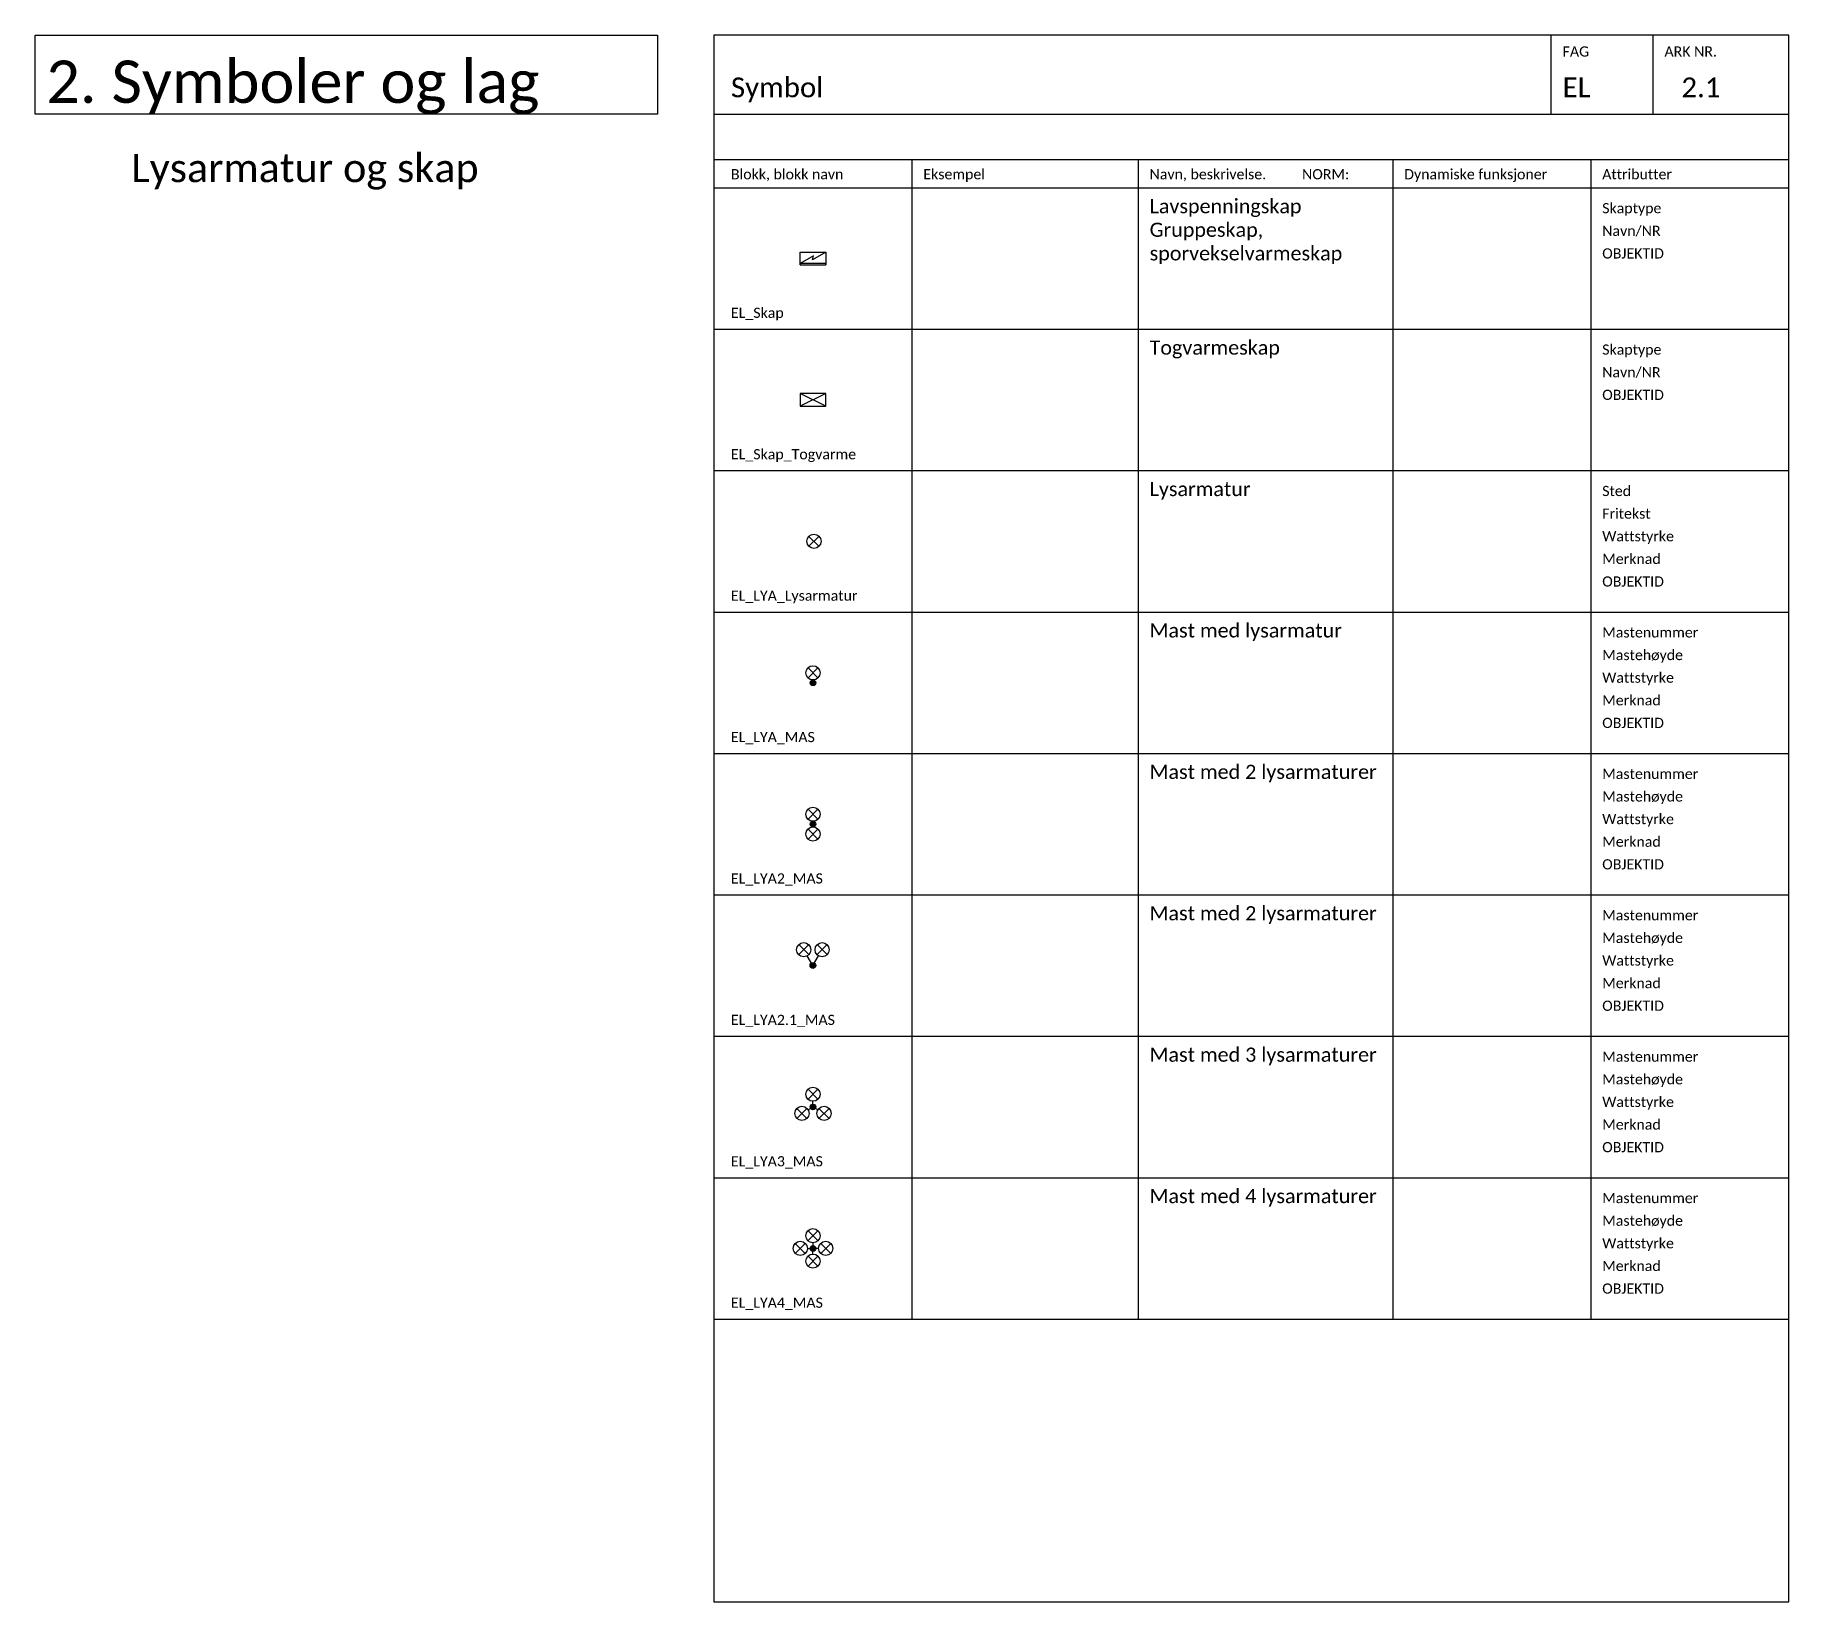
# Model space of a CAD drawing. Header units: metres. Extents: x -120 to 610, y -1213 to 277.
# Drawn here: x -120 to 190, y -307 to -30 of the extents above; entities that cross this region are included whole.
import ezdxf
from ezdxf.enums import TextEntityAlignment as Align

# ---------------------------------------------------------------- set-up
doc = ezdxf.new("R2010")
doc.units = ezdxf.units.M
for name, color, linetype in [('JBTEL_ATT_Objektid', 2, 'Continuous'), ('JBTEL_ATT_Tekst', 2, 'Continuous'), ('JBTEL_Komponenter', 4, 'Continuous'), ('RAMME', 5, 'Continuous'), ('RAMME SYMBOLER', 4, 'Continuous'), ('RAMME TEKST', 7, 'Continuous')]:
    doc.layers.add(name, color=color, linetype=linetype)
doc.styles.add('Calibri', font='calibri.ttf')
doc.styles.add('ISO25', font='isocp.shx', dxfattribs={"width": 0.9, "height": 2.5})

msp = doc.modelspace()

# ---------------------------------------------------------------- texts
at = {"layer": 'RAMME TEKST', "style": 'Calibri'}
for s, height, p in [('2. Symboler og lag', 7.5, (-118, -42)), ('Lysarmatur og skap', 5, (-103, -56)), ('Skaptype', 1.8, (157, -61.5)), ('Navn/NR', 1.8, (157, -65.5)), ('OBJEKTID', 1.8, (157, -69.5)), ('Skaptype', 1.8, (157, -86.5)), ('Navn/NR', 1.8, (157, -90.5)), ('OBJEKTID', 1.8, (157, -94.5)), ('Sted', 1.8, (157, -111.5)), ('Fritekst', 1.8, (157, -115.5)), ('Wattstyrke', 1.8, (157, -119.5)), ('Merknad', 1.8, (157, -123.5)), ('OBJEKTID', 1.8, (157, -127.5)), ('Mastenummer', 1.8, (157, -136.5)), ('Mastehøyde', 1.8, (157, -140.5)), ('Wattstyrke', 1.8, (157, -144.5)), ('Merknad', 1.8, (157, -148.5)), ('OBJEKTID', 1.8, (157, -152.5)), ('Mastenummer', 1.8, (157, -161.5)), ('Mastehøyde', 1.8, (157, -165.5)), ('Wattstyrke', 1.8, (157, -169.5)), ('Merknad', 1.8, (157, -173.5)), ('OBJEKTID', 1.8, (157, -177.5)), ('Mastenummer', 1.8, (157, -186.5)), ('Mastehøyde', 1.8, (157, -190.5)), ('Wattstyrke', 1.8, (157, -194.5)), ('Merknad', 1.8, (157, -198.5)), ('OBJEKTID', 1.8, (157, -202.5)), ('Mastenummer', 1.8, (157, -211.5)), ('Mastehøyde', 1.8, (157, -215.5)), ('Wattstyrke', 1.8, (157, -219.5)), ('Merknad', 1.8, (157, -223.5)), ('OBJEKTID', 1.8, (157, -227.5)), ('Mastenummer', 1.8, (157, -236.5)), ('Mastehøyde', 1.8, (157, -240.5)), ('Wattstyrke', 1.8, (157, -244.5)), ('Merknad', 1.8, (157, -248.5)), ('OBJEKTID', 1.8, (157, -252.5))]:
    msp.add_text(s, height=height, dxfattribs=at).set_placement(p)
at = {"layer": 'RAMME TEKST', "linetype": 'ByBlock', "style": 'Calibri'}
for s, height, p in [('FAG', 1.8, (150, -33.8)), ('ARK NR.', 1.8, (168, -33.8)), ('Symbol', 3.5, (3, -41)), ('EL', 3.5, (150, -41)), ('2.1', 3.5, (171, -41)), ('Blokk, blokk navn', 1.8, (3, -55.5)), ('Eksempel', 1.8, (37, -55.5)), ('Navn, beskrivelse.          NORM:', 1.8, (77, -55.5)), ('Dynamiske funksjoner', 1.8, (122, -55.5)), ('Attributter', 1.8, (157, -55.5)), ('EL_Skap', 1.8, (3, -80)), ('EL_Skap_Togvarme', 1.8, (3, -105)), ('EL_LYA_Lysarmatur ', 1.8, (3, -130)), ('EL_LYA_MAS', 1.8, (3, -155)), ('EL_LYA2_MAS', 1.8, (3, -180)), ('EL_LYA2.1_MAS', 1.8, (3, -205)), ('EL_LYA3_MAS', 1.8, (3, -230)), ('EL_LYA4_MAS', 1.8, (3, -255))]:
    msp.add_text(s, height=height, dxfattribs=at).set_placement(p)
at = {"layer": 'RAMME TEKST', "linetype": 'ByBlock', "char_height": 2.5, "attachment_point": 1, "style": 'Calibri'}
for s, insert in [('Lavspenningskap\\PGruppeskap,\\Psporvekselvarmeskap', (77, -59)), ('Togvarmeskap', (77, -84)), ('Lysarmatur', (77, -109)), ('{\\W1;Mast med lysarmatur}', (77, -134)), ('Mast med 2 lysarmaturer', (77, -159)), ('Mast med 2 lysarmaturer', (77, -184)), ('{\\W1;Mast med 3 lysarmaturer}', (77, -209)), ('Mast med 4 lysarmaturer', (77, -234))]:
    msp.add_mtext_dynamic_manual_height_columns(s, width=46, gutter_width=6.5, heights=[0], dxfattribs=dict(at, insert=insert))

# ---------------------------------------------------------------- blocks, each defined once
blk = doc.blocks.new('EL_Skap_Togvarme')
for p, q in [((2.25, -1.125), (-2.25, 1.125)), ((2.25, 1.125), (-2.25, -1.125))]:
    blk.add_line(p, q)
blk.add_lwpolyline([(2.25, -1.125), (2.25, 1.125), (-2.25, 1.125), (-2.25, -1.125)], close=True)
at = {"layer": 'JBTEL_ATT_Objektid', "style": 'ISO25'}
blk.add_attdef('OBJEKTID', text='', height=2.5, dxfattribs=at).set_placement((0, -13.125), align=Align.MIDDLE)
at = {"layer": 'JBTEL_ATT_Tekst', "style": 'ISO25'}
for tag, p in [('TYPE', (0, -5.125)), ('NAVN/NR', (0, -9.125))]:
    blk.add_attdef(tag, text='', height=2.5, dxfattribs=at).set_placement(p, align=Align.MIDDLE)
blk = doc.blocks.new('EL_Skap')
for p, q in [((0.09, 0.5), (-2.25, -0.87)), ((2.25, 1.12), (-0.09, -0.25)), ((-0.09, -0.25), (0.09, 0.5))]:
    blk.add_line(p, q)
blk.add_lwpolyline([(-2.25, -1.12), (-2.25, 1.12), (2.25, 1.12), (2.25, -1.12)])
blk.add_lwpolyline([(-2.25, -1.12), (2.25, -1.12), (2.25, -0.87), (-2.25, -0.87)], close=True)
at = {"layer": 'JBTEL_ATT_Objektid', "style": 'ISO25'}
blk.add_attdef('OBJEKTID', text='', height=2.5, dxfattribs=at).set_placement((0, -13.12), align=Align.MIDDLE)
at = {"layer": 'JBTEL_ATT_Tekst', "style": 'ISO25'}
for tag, p in [('TYPE', (0, -5.12)), ('NAVN/NR', (0, -9.12))]:
    blk.add_attdef(tag, text='', height=2.5, dxfattribs=at).set_placement(p, align=Align.MIDDLE)
blk = doc.blocks.new('EL_LYA_Lysarmatur')
for p, q in [((0.88, -0.88), (-0.88, 0.88)), ((-0.88, -0.88), (0.88, 0.88))]:
    blk.add_line(p, q)
blk.add_circle((0, 0), 1.25)
at = {"layer": 'JBTEL_ATT_Objektid', "style": 'ISO25'}
blk.add_attdef('OBJEKTID', text='', height=2.5, dxfattribs=at).set_placement((0, -22.5), align=Align.CENTER)
at = {"layer": 'JBTEL_ATT_Tekst', "style": 'ISO25'}
for tag, p in [('STED', (0, -6.5)), ('FRITEKST', (0, -10.5)), ('WATTSTYRKE', (0, -14.5)), ('MERKNADER', (0, -18.5))]:
    blk.add_attdef(tag, text='', height=2.5, dxfattribs=at).set_placement(p, align=Align.CENTER)
blk = doc.blocks.new('EL_LYA_MAS')
h = blk.add_hatch(color=256)
h.dxf.hatch_style = 1
edge = h.paths.add_edge_path()
edge.add_arc((0, 0), 0.5, 0, 360)
for p, q in [((0.88, 0.87), (-0.88, 2.63)), ((-0.88, 0.87), (0.88, 2.63))]:
    blk.add_line(p, q)
for centre, radius in [((0, 1.75), 1.25), ((0, 0), 0.5)]:
    blk.add_circle(centre, radius)
at = {"layer": 'JBTEL_ATT_Objektid', "style": 'ISO25'}
blk.add_attdef('OBJEKTID', text='', height=2.5, dxfattribs=at).set_placement((0, -22.5), align=Align.CENTER)
at = {"layer": 'JBTEL_ATT_Tekst', "style": 'ISO25'}
for tag, p in [('MASTENR', (0, -6.5)), ('MASTEHOYDE', (0, -10.5)), ('WATTSTYRKE', (0, -14.5)), ('MERKNADER', (0, -18.5))]:
    blk.add_attdef(tag, text='', height=2.5, dxfattribs=at).set_placement(p, align=Align.CENTER)
blk = doc.blocks.new('EL_LYA2_MAS')
h = blk.add_hatch(color=256)
h.dxf.hatch_style = 1
edge = h.paths.add_edge_path()
edge.add_arc((0, 0), 0.5, 0, 360)
for p, q in [((0.88, 0.87), (-0.88, 2.63)), ((-0.88, 0.87), (0.88, 2.63)), ((0.88, -2.63), (-0.88, -0.87)), ((-0.88, -2.63), (0.88, -0.87))]:
    blk.add_line(p, q)
for centre, radius in [((0, 1.75), 1.25), ((0, 0), 0.5), ((0, -1.75), 1.25)]:
    blk.add_circle(centre, radius)
at = {"layer": 'JBTEL_ATT_Objektid', "style": 'ISO25'}
blk.add_attdef('OBJEKTID', text='', height=2.5, dxfattribs=at).set_placement((0, -24.5), align=Align.CENTER)
at = {"layer": 'JBTEL_ATT_Tekst', "style": 'ISO25'}
for tag, p in [('MASTENR', (0, -8.5)), ('MASTEHOYDE', (0, -12.5)), ('WATTSTYRKE', (0, -16.5)), ('MERKNADER', (0, -20.5))]:
    blk.add_attdef(tag, text='', height=2.5, dxfattribs=at).set_placement(p, align=Align.CENTER)
blk = doc.blocks.new('EL_LYA2.1_MAS')
h = blk.add_hatch(color=256)
h.dxf.hatch_style = 1
edge = h.paths.add_edge_path()
edge.add_arc((0, 0), 0.5, 0, 360)
for p, q in [((-2.51, 3.7), (-0.74, 1.93)), ((-0.74, 3.7), (-2.51, 1.93)), ((2.51, 3.7), (0.74, 1.93)), ((0.74, 3.7), (2.51, 1.93)), ((0, 0), (-1, 1.73)), ((0, 0), (1, 1.73))]:
    blk.add_line(p, q)
for centre, radius in [((-1.62, 2.81), 1.25), ((1.63, 2.81), 1.25), ((0, 0), 0.5)]:
    blk.add_circle(centre, radius)
at = {"layer": 'JBTEL_ATT_Objektid', "style": 'ISO25'}
blk.add_attdef('OBJEKTID', text='', height=2.5, dxfattribs=at).set_placement((0, -24.5), align=Align.CENTER)
at = {"layer": 'JBTEL_ATT_Tekst', "style": 'ISO25'}
for tag, p in [('MASTENR', (0, -8.5)), ('MASTEHOYDE', (0, -12.5)), ('WATTSTYRKE', (0, -16.5)), ('MERKNADER', (0, -20.5))]:
    blk.add_attdef(tag, text='', height=2.5, dxfattribs=at).set_placement(p, align=Align.CENTER)
blk = doc.blocks.new('EL_LYA3_MAS')
h = blk.add_hatch(color=256)
h.dxf.hatch_style = 1
edge = h.paths.add_edge_path()
edge.add_arc((0, 0), 0.5, 0, 360)
for p, q in [((0.88, 1.37), (-0.88, 3.13)), ((-0.88, 1.37), (0.88, 3.13)), ((0, 0.5), (0, 1)), ((-1.06, -2.01), (-2.83, -0.24)), ((-2.83, -2.01), (-1.06, -0.24)), ((-0.87, -0.5), (-0.43, -0.25)), ((0.87, -0.5), (0.43, -0.25)), ((2.83, -2.01), (1.06, -0.24)), ((1.06, -2.01), (2.83, -0.24))]:
    blk.add_line(p, q)
for centre, radius in [((0, 2.25), 1.25), ((-1.95, -1.13), 1.25), ((0, 0), 0.5), ((1.95, -1.13), 1.25)]:
    blk.add_circle(centre, radius)
at = {"layer": 'JBTEL_ATT_Objektid', "style": 'ISO25'}
blk.add_attdef('OBJEKTID', text='', height=2.5, dxfattribs=at).set_placement((0, -24.5), align=Align.CENTER)
at = {"layer": 'JBTEL_ATT_Tekst', "style": 'ISO25'}
for tag, p in [('MASTENR', (0, -8.5)), ('MASTEHOYDE', (0, -12.5)), ('WATTSTYRKE', (0, -16.5)), ('MERKNADER', (0, -20.5))]:
    blk.add_attdef(tag, text='', height=2.5, dxfattribs=at).set_placement(p, align=Align.CENTER)
blk = doc.blocks.new('EL_LYA4_MAS')
h = blk.add_hatch(color=256)
h.dxf.hatch_style = 1
edge = h.paths.add_edge_path()
edge.add_arc((0, 0), 0.5, 0, 360)
for p, q in [((0.88, 1.37), (-0.88, 3.13)), ((-0.88, 1.37), (0.88, 3.13)), ((-1.37, -0.88), (-3.13, 0.88)), ((-3.13, -0.88), (-1.37, 0.88)), ((-1, 0), (-0.5, 0)), ((0, 1), (0, 0.5)), ((1, 0), (0.5, 0)), ((3.13, -0.88), (1.37, 0.88)), ((1.37, -0.88), (3.13, 0.88)), ((0.88, -3.13), (-0.88, -1.37)), ((-0.88, -3.13), (0.88, -1.37)), ((0, -1), (0, -0.5))]:
    blk.add_line(p, q)
for centre, radius in [((0, 2.25), 1.25), ((-2.25, 0), 1.25), ((0, 0), 0.5), ((2.25, 0), 1.25), ((0, -2.25), 1.25)]:
    blk.add_circle(centre, radius)
at = {"layer": 'JBTEL_ATT_Objektid', "style": 'ISO25'}
blk.add_attdef('OBJEKTID', text='', height=2.5, dxfattribs=at).set_placement((0, -24.5), align=Align.CENTER)
at = {"layer": 'JBTEL_ATT_Tekst', "style": 'ISO25'}
for tag, p in [('MASTENR', (0, -8.5)), ('MASTEHOYDE', (0, -12.5)), ('WATTSTYRKE', (0, -16.5)), ('MERKNADER', (0, -20.5))]:
    blk.add_attdef(tag, text='', height=2.5, dxfattribs=at).set_placement(p, align=Align.CENTER)

# ---------------------------------------------------------------- linework, layer by layer
at = {"layer": 'RAMME'}
msp.add_line((0, -44), (190, -44), dxfattribs=at)
for points in [[(-120, -30), (-10, -30), (-10, -44), (-120, -44)], [(190, -30), (0, -30), (0, -307), (190, -307)]]:
    msp.add_lwpolyline(points, close=True, dxfattribs=at)
at = {"layer": 'RAMME SYMBOLER'}
for p, q in [((148, -44), (148, -30)), ((166, -44), (166, -30)), ((0, -52), (190, -52)), ((35, -52), (35, -257)), ((75, -52), (75, -257)), ((120, -52), (120, -257)), ((155, -52), (155, -257)), ((0, -57), (190, -57)), ((0, -82), (190, -82)), ((0, -107), (190, -107)), ((0, -132), (190, -132)), ((0, -157), (190, -157)), ((0, -182), (190, -182)), ((0, -207), (190, -207)), ((0, -232), (190, -232)), ((0, -257), (190, -257))]:
    msp.add_line(p, q, dxfattribs=at)

# ---------------------------------------------------------------- block references
at = {"layer": 'JBTEL_Komponenter'}
for name, p in [('EL_Skap', (17.5, -69.5)), ('EL_Skap_Togvarme', (17.5, -94.5)), ('EL_LYA_Lysarmatur', (17.67, -119.5)), ('EL_LYA_MAS', (17.5, -144.5)), ('EL_LYA2_MAS', (17.5, -169.5)), ('EL_LYA2.1_MAS', (17.48, -194.5)), ('EL_LYA3_MAS', (17.5, -219.5)), ('EL_LYA4_MAS', (17.5, -244.5))]:
    msp.add_blockref(name, p, dxfattribs=at)

msp.set_redraw_order([(e.dxf.handle, doc.entitydb.next_handle()) for e in msp.query("TEXT MTEXT ATTDEF DIMENSION ARC_DIMENSION")])  # texts and dimensions are drawn at this point

doc.saveas('drawing.dxf')
